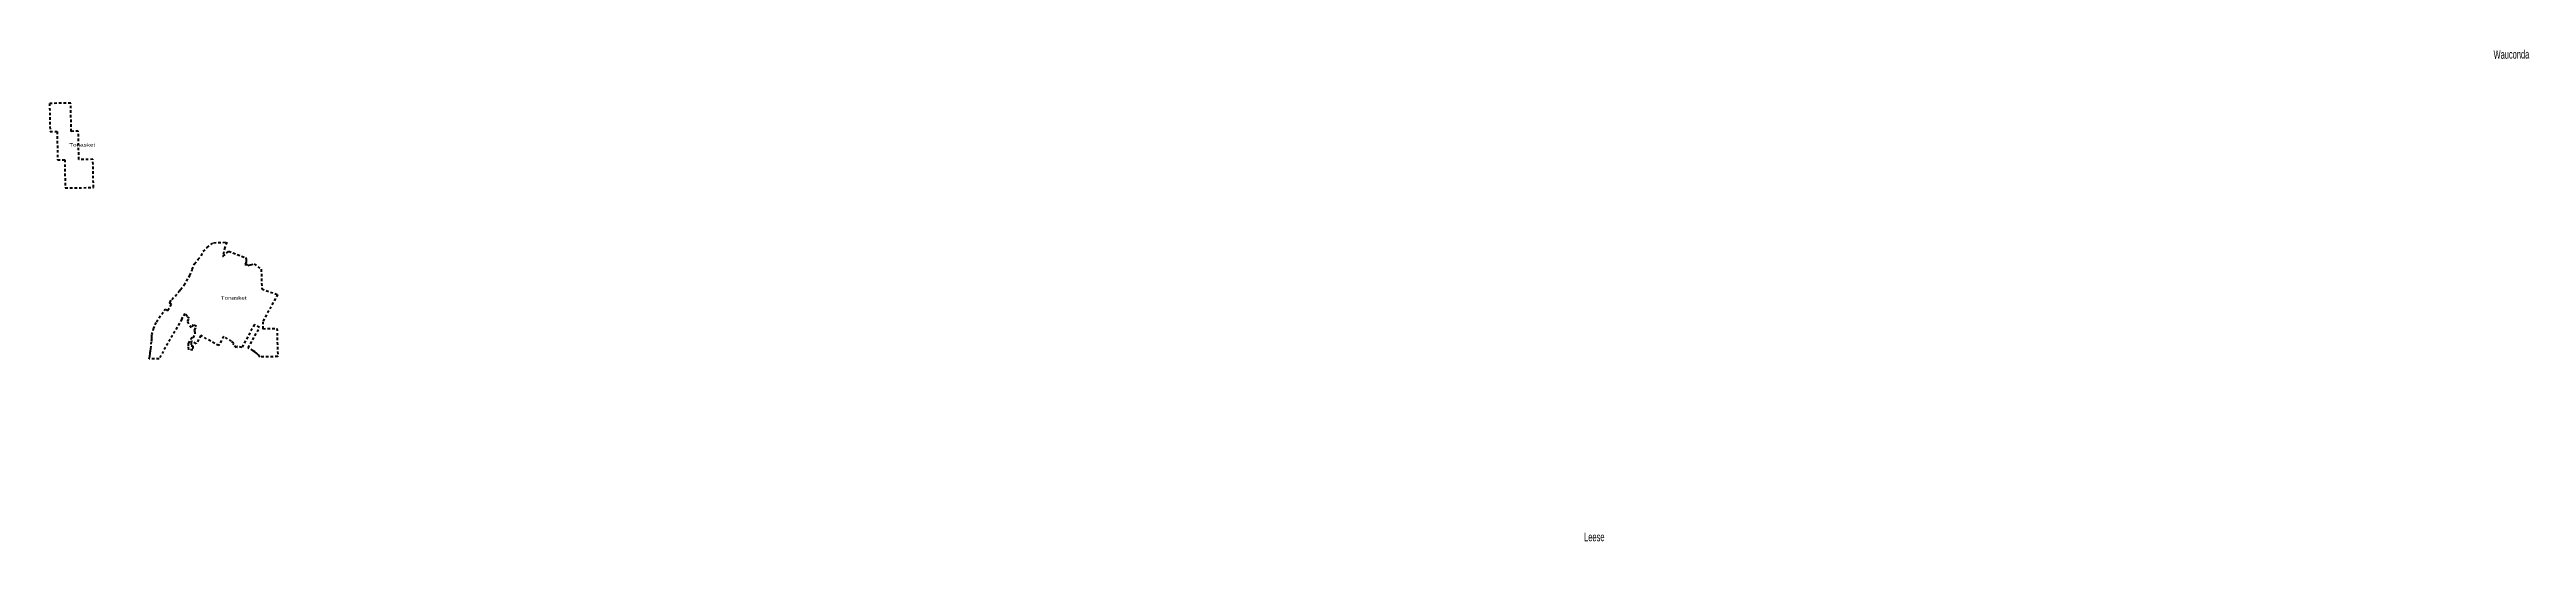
# Model space of a CAD drawing. Header units: feet. Extents: x -903180 to 1023491, y -707744 to 564635.
# Drawn here: x 373289 to 489031, y 435044 to 458028 of the extents above; entities that cross this region are included whole.
import ezdxf

# ---------------------------------------------------------------- set-up
doc = ezdxf.new("R2010")
doc.units = ezdxf.units.FT
doc.header["$LTSCALE"] = 80
doc.linetypes.add('SHORT_DASHED', pattern=[2.7, 1.5, -1.2])
doc.layers.add('13', color=7, linetype='SHORT_DASHED', lineweight=40)
doc.layers.add('16', color=7, linetype='Continuous')
doc.layers.add('36', color=7, linetype='Continuous')

msp = doc.modelspace()

# ---------------------------------------------------------------- texts
at = {"layer": '16'}
for s, width, p in [('Wauconda', 0.6, (487497.04, 457592.32)), ('Leese', 0.55, (444995.17, 435047.68))]:
    msp.add_text(s, height=400, rotation=0.63, dxfattribs=dict(at, width=width)).set_placement(p)
at = {"layer": '36', "width": 1.4}
for p in [(374209.18, 453496.36), (381289.54, 446346.13)]:
    msp.add_text('Tonasket', height=157.5, dxfattribs=at).set_placement(p)

# ---------------------------------------------------------------- linework, layer by layer
at = {"layer": '13'}
msp.add_line((379907.29, 445019.44), (379739.54, 445323.02), dxfattribs=at)
msp.add_lwpolyline([(374021.1, 451560.75), (375340.98, 451579.87), (375317.04, 452899.66), (374657.1, 452890.1), (374633.16, 454209.9), (374303.18, 454205.12), (374279.25, 455524.91), (373289.34, 455510.58), (373313.21, 454194.28), (373643.25, 454195.56), (373667.19, 452875.77), (373997.16, 452880.55)], close=True, dxfattribs=at)
for points in [[(378408.49, 443583.47), (377952.37, 443575.71), (377972.36, 443703.4), (377990.31, 443819.3), (377999.22, 443879.04), (378007.89, 443953.73), (378018.62, 444044.08), (378060.29, 444404.49), (378063.66, 444456.53), (378066.55, 444566.38), (378069.69, 444697.93), (378143.14, 444973.06), (378284.77, 445302.15), (378689.7, 445891.02), (378781.72, 445835.55), (378803.47, 445822.43), (378814.53, 445843.49), (378992.05, 446132.72), (378916.5, 446181.77), (378896.35, 446194.85), (378910.05, 446215.08), (379004.77, 446354.86), (379348.41, 446722.74), (379369.44, 446750.86), (379416.55, 446813.86), (379576.19, 447027.34), (379851.38, 447472.63), (379960.55, 447746.25), (380067.65, 448021.86), (380234.94, 448227.96), (380376.8, 448395.04), (380475.64, 448587.48), (380653.21, 448785.72), (380954.99, 449003.33), (381571.41, 449024.86), (381487.08, 448781.7), (381375.73, 448378.89), (381401.93, 448372.34), (381659.01, 448601.58), (382450.71, 448306.03), (382463.39, 448273.84), (382472.64, 448240.5), (382478.36, 448206.37), (382480.47, 448171.83), (382478.96, 448137.26), (382473.85, 448103.04), (382465.19, 448069.54), (382453.08, 448037.13), (382437.64, 448006.16), (382422.51, 447981.35), (382571.78, 447983.68), (382556.21, 447935.67), (382687.35, 447975.94), (382847.4, 448012.82), (383182.28, 447759.33), (383207.51, 446840.1), (383947.44, 446581.35), (383250.13, 445312.35), (383259.41, 444984.64), (383914.69, 444999.63), (383953.44, 443681.24), (383112.61, 443662.56), (383054.22, 443746.82), (382977.75, 443825.13), (382879.88, 443903.18), (382802.98, 443951.06), (382578.51, 444090.12), (383096.04, 445037.59), (382859.25, 445174.43), (382283.9, 444113.6), (382044.21, 444155), (382014.12, 444096.67), (381858.8, 444242.58), (381896.43, 444308.52), (381793.34, 444400.51), (381431.64, 444624.67), (381195.63, 444193.76), (380363.8, 444661.92), (380143.4, 444278.69), (379927.43, 444400.75), (379901.28, 444347.24), (379907.2, 444347.36), (379905.88, 444177.31), (379985.87, 444177.32), (379990.95, 444001.22), (379790.91, 443999.88), (379785.86, 444174.97), (379786.84, 444301.02), (379901.79, 444488.71)], [(379739.54, 445323.02), (379831.24, 445476.94), (379727.26, 445548.16), (379617.55, 445692.26), (379459.89, 445428.71), (379466.39, 445423.62), (378408.49, 443583.47)], [(379901.79, 444488.71), (379955.12, 444585.79), (379997.37, 444559.73), (380101.69, 444745.41)], [(380101.69, 444745.41), (380097.47, 444803.91), (380069.87, 444920.21), (380158.72, 445084.78), (379995.8, 445175.66), (379907.29, 445019.44)]]:
    msp.add_lwpolyline(points, dxfattribs=at)

msp.set_redraw_order([(e.dxf.handle, doc.entitydb.next_handle()) for e in msp.query("TEXT MTEXT ATTDEF DIMENSION ARC_DIMENSION")])  # texts and dimensions are drawn at this point

doc.saveas('drawing.dxf')
